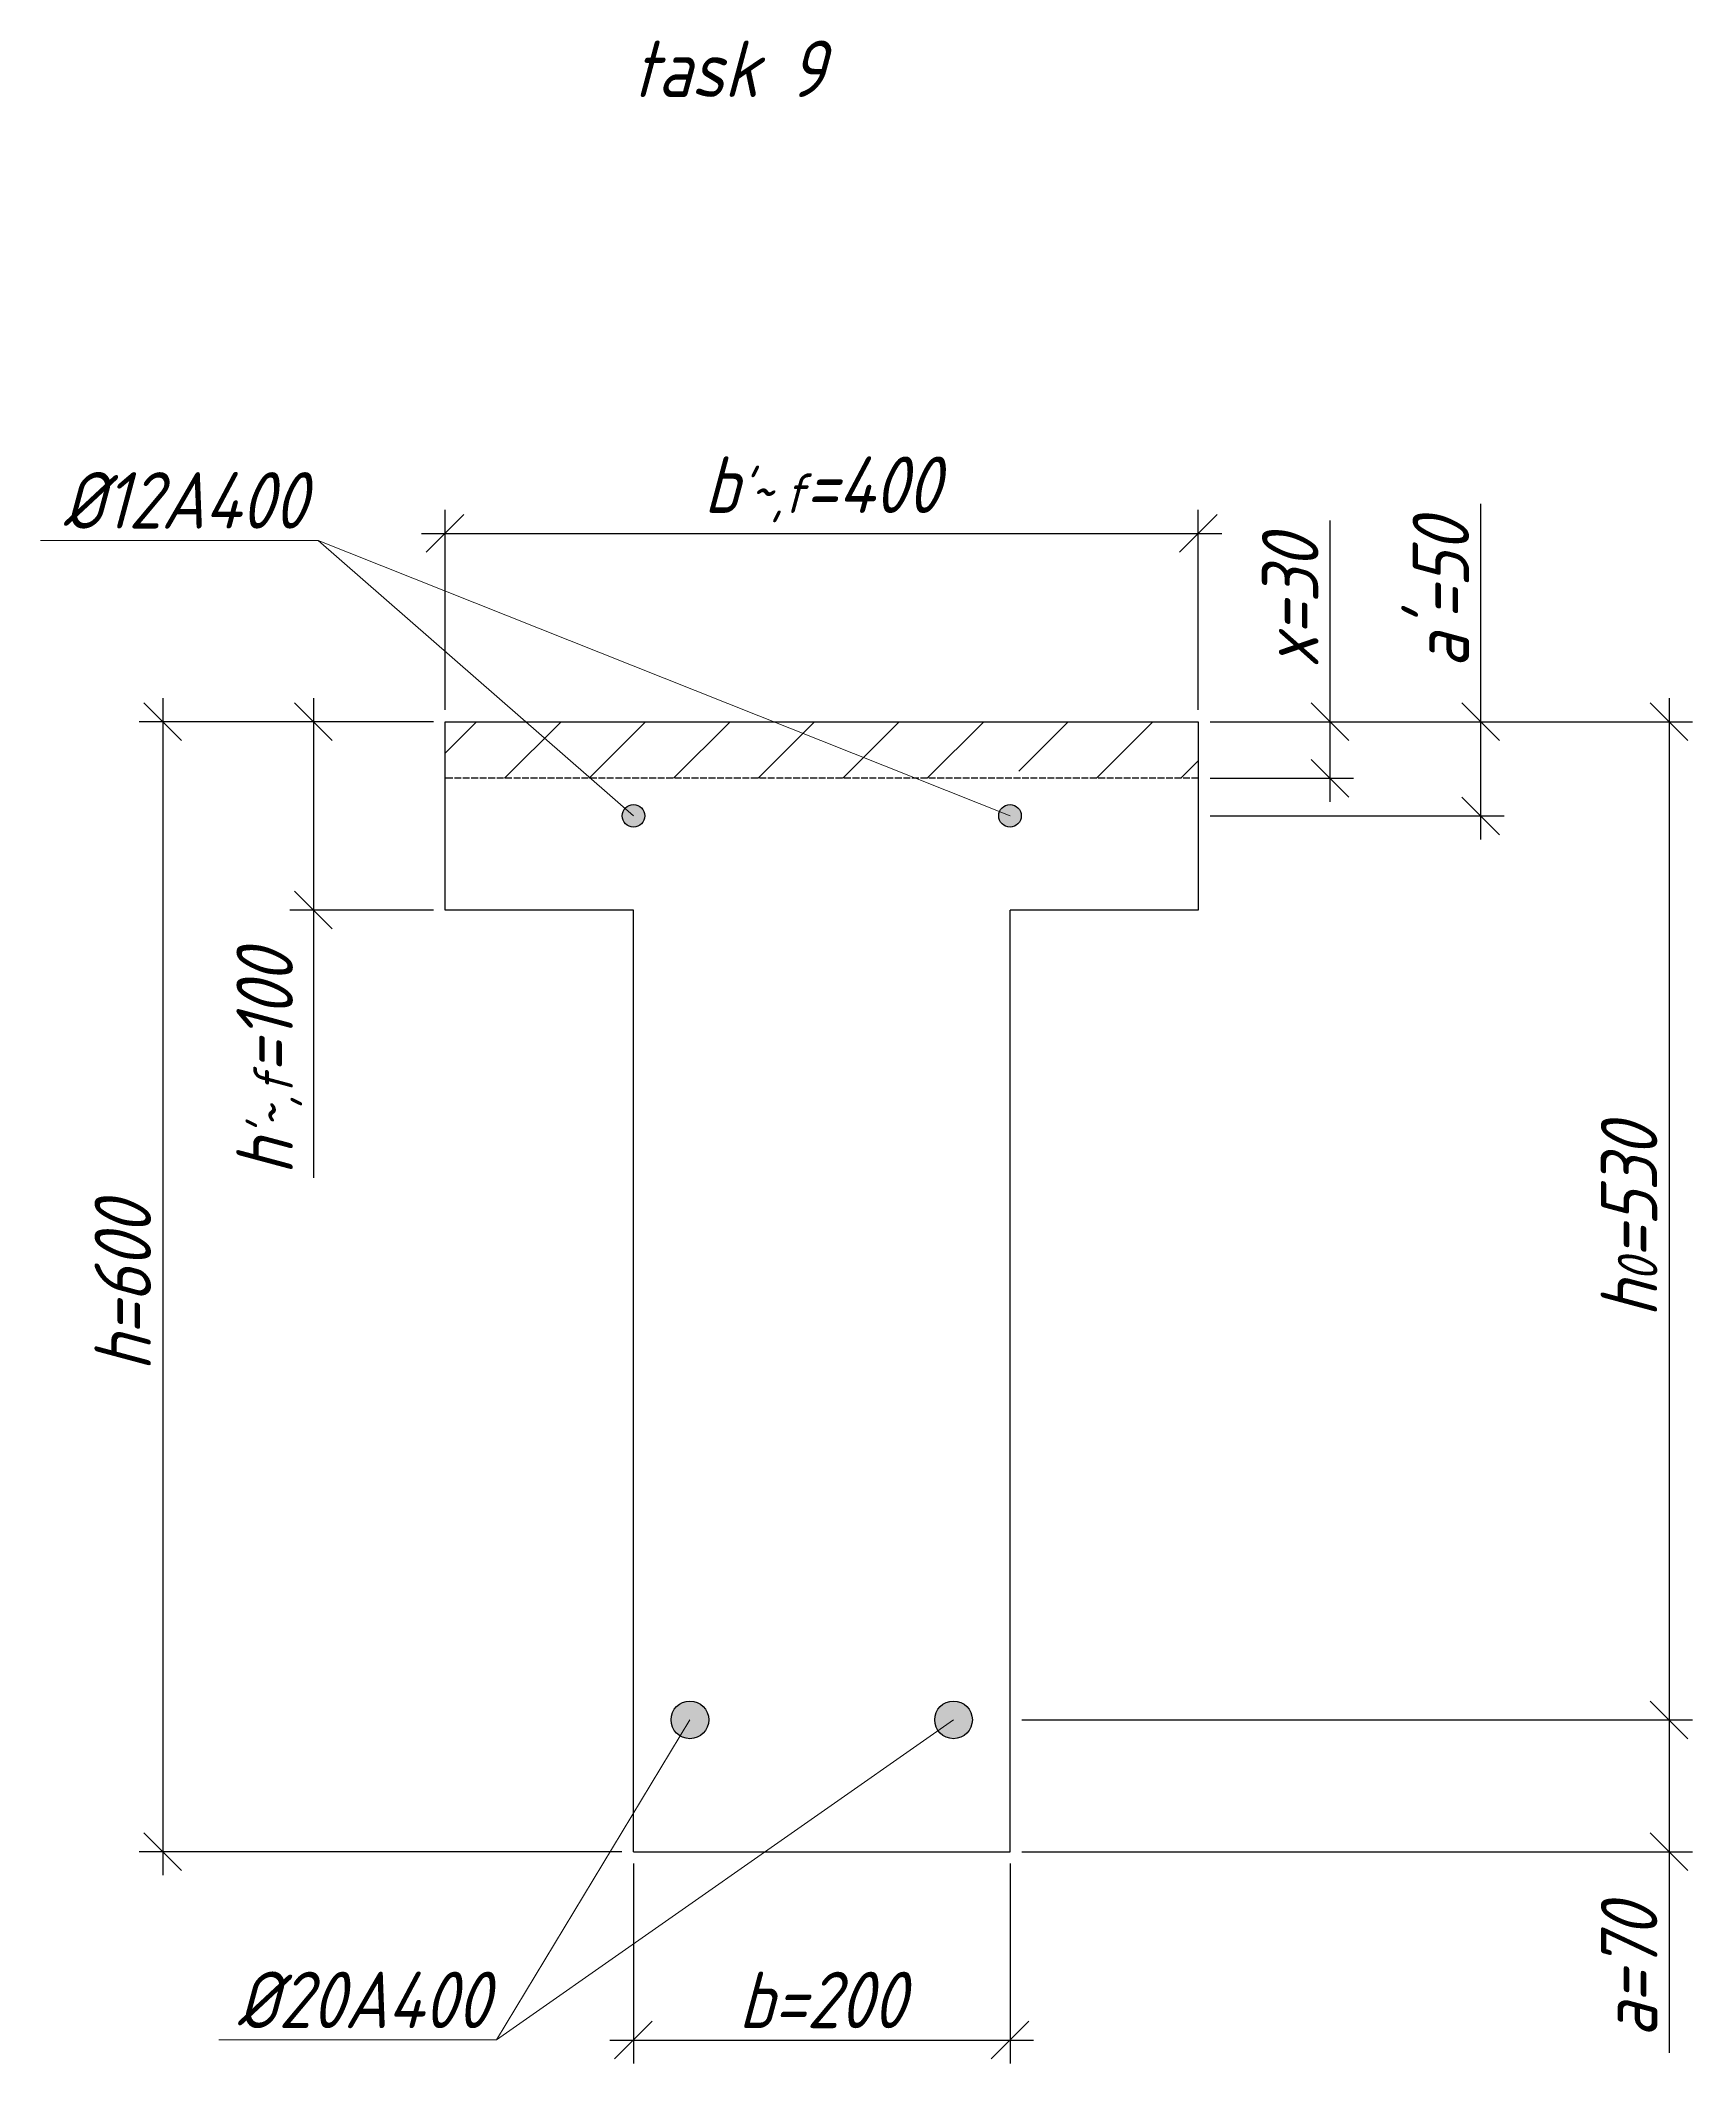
# Model space of a CAD drawing. Header units: millimetres. Extents: x -180 to 58926, y -10791 to 13515.
# Drawn here: x 8040 to 8918, y 196 to 1270 of the extents above; entities that cross this region are included whole.
import ezdxf

# ---------------------------------------------------------------- set-up
doc = ezdxf.new("R2010")
doc.units = ezdxf.units.MM
doc.linetypes.add('ACAD_ISO02W100', pattern=[15, 12, -3])
for name, color, linetype, lineweight in [('basic', 95, 'Continuous', 30), ('hatch', 117, 'ACAD_ISO02W100', 25), ('hatching', 225, 'Continuous', 20), ('size', 45, 'Continuous', 20), ('text', 13, 'Continuous', 20), ('thin', 153, 'Continuous', 18)]:
    doc.layers.add(name, color=color, linetype=linetype, lineweight=lineweight)
doc.styles.add('Structures', font='isocpeur.ttf', dxfattribs={"width": 0.85, "oblique": 15})
doc.dimstyles.new('Structures', dxfattribs={"dimtxt": 3, "dimasz": 2, "dimexe": 1.25, "dimexo": 0.625, "dimtad": 1, "dimtxsty": 'Structures', "dimblk": 'OBLIQUE', "dimcen": 2.5, "dimdle": 1.25, "dimadec": 0, "dimazin": 0, "dimtfac": 1, "dimtmove": 0, "dimatfit": 3, "dimfxl": 1, "dimarcsym": 0})

# ---------------------------------------------------------------- blocks, each defined once
blk = doc.blocks.new('_Oblique')
at = {"color": 0, "linetype": 'ByBlock', "lineweight": -2}
blk.add_line((-0.5, -0.5), (0.5, 0.5), dxfattribs=at)
blk = doc.blocks.new('*D62')
at = {"layer": 'Defpoints', "color": 0, "transparency": 16777216}
for p in [(8655.4, 1008.2), (8255.4, 908.2), (8655.4, 908.2)]:
    blk.add_point(p, dxfattribs=at)
at = {"layer": 'size', "color": 0, "lineweight": -2, "transparency": 16777216}
for p, q in [((8255.4, 914.5), (8255.4, 1020.7)), ((8655.4, 914.5), (8655.4, 1020.7)), ((8242.9, 1008.2), (8667.9, 1008.2))]:
    blk.add_line(p, q, dxfattribs=at)
at = {"layer": 'size', "color": 0, "lineweight": -2, "transparency": 16777216, "xscale": 20, "yscale": 20, "zscale": 20, "rotation": 180}
blk.add_blockref('_Oblique', (8255.4, 1008.2), dxfattribs=at)
at = {"layer": 'size', "color": 0, "lineweight": -2, "transparency": 16777216, "xscale": 20, "yscale": 20, "zscale": 20}
blk.add_blockref('_Oblique', (8655.4, 1008.2), dxfattribs=at)
at = {"layer": 'size', "color": 0, "transparency": 16777216, "insert": (8455.4, 1031.6), "char_height": 30, "attachment_point": 5, "style": 'Structures'}
blk.add_mtext("b{\\H0.7x;\\S'~,f;}=400", dxfattribs=at)
blk = doc.blocks.new('*D63')
at = {"layer": 'Defpoints', "color": 0, "transparency": 16777216}
for p in [(8355.4, 308.2), (8555.4, 308.2), (8555.4, 208.2)]:
    blk.add_point(p, dxfattribs=at)
at = {"layer": 'size', "color": 0, "lineweight": -2, "transparency": 16777216}
for p, q in [((8355.4, 302), (8355.4, 195.7)), ((8555.4, 302), (8555.4, 195.7)), ((8342.9, 208.2), (8567.9, 208.2))]:
    blk.add_line(p, q, dxfattribs=at)
at = {"layer": 'size', "color": 0, "lineweight": -2, "transparency": 16777216, "xscale": 20, "yscale": 20, "zscale": 20, "rotation": 180}
blk.add_blockref('_Oblique', (8355.4, 208.2), dxfattribs=at)
at = {"layer": 'size', "color": 0, "lineweight": -2, "transparency": 16777216, "xscale": 20, "yscale": 20, "zscale": 20}
blk.add_blockref('_Oblique', (8555.4, 208.2), dxfattribs=at)
at = {"layer": 'size', "color": 0, "transparency": 16777216, "insert": (8455.4, 229.5), "char_height": 30, "attachment_point": 5, "style": 'Structures'}
blk.add_mtext('b=200', dxfattribs=at)
blk = doc.blocks.new('*D64')
at = {"layer": 'Defpoints', "color": 0, "transparency": 16777216}
for p in [(8255.4, 908.2), (8185.4, 808.2), (8255.4, 808.2)]:
    blk.add_point(p, dxfattribs=at)
at = {"layer": 'size', "color": 0, "lineweight": -2, "transparency": 16777216}
for p, q in [((8185.4, 920.7), (8185.4, 808.2)), ((8249.2, 908.2), (8172.9, 908.2)), ((8249.2, 808.2), (8172.9, 808.2)), ((8185.4, 808.2), (8185.4, 666.1))]:
    blk.add_line(p, q, dxfattribs=at)
at = {"layer": 'size', "color": 0, "lineweight": -2, "transparency": 16777216, "xscale": 20, "yscale": 20, "zscale": 20}
for p, rotation in [((8185.4, 908.2), 90), ((8185.4, 808.2), 270)]:
    blk.add_blockref('_Oblique', p, dxfattribs=dict(at, rotation=rotation))
at = {"layer": 'size', "color": 0, "transparency": 16777216, "insert": (8162, 727.1), "char_height": 30, "attachment_point": 5, "rotation": 90, "style": 'Structures'}
blk.add_mtext("h{\\H0.7x;\\S'~,f;}=100", dxfattribs=at)
blk = doc.blocks.new('*D65')
at = {"layer": 'Defpoints', "color": 0, "transparency": 16777216}
for p in [(8255.4, 908.2), (8105.4, 308.2), (8355.4, 308.2)]:
    blk.add_point(p, dxfattribs=at)
at = {"layer": 'size', "color": 0, "lineweight": -2, "transparency": 16777216}
for p, q in [((8105.4, 920.7), (8105.4, 295.7)), ((8249.2, 908.2), (8092.9, 908.2)), ((8349.2, 308.2), (8092.9, 308.2))]:
    blk.add_line(p, q, dxfattribs=at)
at = {"layer": 'size', "color": 0, "lineweight": -2, "transparency": 16777216, "xscale": 20, "yscale": 20, "zscale": 20}
for p, rotation in [((8105.4, 908.2), 90), ((8105.4, 308.2), 270)]:
    blk.add_blockref('_Oblique', p, dxfattribs=dict(at, rotation=rotation))
at = {"layer": 'size', "color": 0, "transparency": 16777216, "insert": (8084.2, 608.2), "char_height": 30, "attachment_point": 5, "rotation": 90, "style": 'Structures'}
blk.add_mtext('h=600', dxfattribs=at)
blk = doc.blocks.new('*D66')
at = {"layer": 'Defpoints', "color": 0, "transparency": 16777216}
for p in [(8655.4, 908.2), (8805.4, 908.2), (8655.4, 858.2)]:
    blk.add_point(p, dxfattribs=at)
at = {"layer": 'size', "color": 0, "lineweight": -2, "transparency": 16777216}
for p, q in [((8805.4, 908.2), (8805.4, 1024)), ((8661.7, 908.2), (8817.9, 908.2)), ((8805.4, 845.7), (8805.4, 908.2)), ((8661.7, 858.2), (8817.9, 858.2))]:
    blk.add_line(p, q, dxfattribs=at)
at = {"layer": 'size', "color": 0, "lineweight": -2, "transparency": 16777216, "xscale": 20, "yscale": 20, "zscale": 20}
for p, rotation in [((8805.4, 908.2), 90), ((8805.4, 858.2), 270)]:
    blk.add_blockref('_Oblique', p, dxfattribs=dict(at, rotation=rotation))
at = {"layer": 'size', "color": 0, "transparency": 16777216, "insert": (8784.2, 976.1), "char_height": 30, "attachment_point": 5, "rotation": 90, "style": 'Structures'}
blk.add_mtext("a'=50", dxfattribs=at)
blk = doc.blocks.new('*D67')
at = {"layer": 'Defpoints', "color": 0, "transparency": 16777216}
for p in [(8655.4, 908.2), (8555.4, 378.2), (8905.4, 378.2)]:
    blk.add_point(p, dxfattribs=at)
at = {"layer": 'size', "color": 0, "lineweight": -2, "transparency": 16777216}
for p, q in [((8905.4, 920.7), (8905.4, 365.7)), ((8661.7, 908.2), (8917.9, 908.2)), ((8561.7, 378.2), (8917.9, 378.2))]:
    blk.add_line(p, q, dxfattribs=at)
at = {"layer": 'size', "color": 0, "lineweight": -2, "transparency": 16777216, "xscale": 20, "yscale": 20, "zscale": 20}
for p, rotation in [((8905.4, 908.2), 90), ((8905.4, 378.2), 270)]:
    blk.add_blockref('_Oblique', p, dxfattribs=dict(at, rotation=rotation))
at = {"layer": 'size', "color": 0, "transparency": 16777216, "insert": (8884.2, 643.2), "char_height": 30, "attachment_point": 5, "rotation": 90, "style": 'Structures'}
blk.add_mtext('h{\\H0.7x;\\S^ 0;}=530', dxfattribs=at)
blk = doc.blocks.new('*D68')
at = {"layer": 'Defpoints', "color": 0, "transparency": 16777216}
for p in [(8555.4, 378.2), (8555.4, 308.2), (8905.4, 308.2)]:
    blk.add_point(p, dxfattribs=at)
at = {"layer": 'size', "color": 0, "lineweight": -2, "transparency": 16777216}
for p, q in [((8905.4, 390.7), (8905.4, 308.2)), ((8561.7, 378.2), (8917.9, 378.2)), ((8561.7, 308.2), (8917.9, 308.2)), ((8905.4, 308.2), (8905.4, 201.4))]:
    blk.add_line(p, q, dxfattribs=at)
at = {"layer": 'size', "color": 0, "lineweight": -2, "transparency": 16777216, "xscale": 20, "yscale": 20, "zscale": 20}
for p, rotation in [((8905.4, 378.2), 90), ((8905.4, 308.2), 270)]:
    blk.add_blockref('_Oblique', p, dxfattribs=dict(at, rotation=rotation))
at = {"layer": 'size', "color": 0, "transparency": 16777216, "insert": (8884.2, 244.8), "char_height": 30, "attachment_point": 5, "rotation": 90, "style": 'Structures'}
blk.add_mtext('a=70', dxfattribs=at)
blk = doc.blocks.new('*D69')
at = {"layer": 'Defpoints', "color": 0, "transparency": 16777216}
for p in [(8655.4, 908.2), (8725.4, 908.2), (8655.4, 878.2)]:
    blk.add_point(p, dxfattribs=at)
at = {"layer": 'size', "color": 0, "lineweight": -2, "transparency": 16777216}
for p, q in [((8725.4, 908.2), (8725.4, 1015.1)), ((8661.7, 908.2), (8737.9, 908.2)), ((8725.4, 865.7), (8725.4, 908.2)), ((8661.7, 878.2), (8737.9, 878.2))]:
    blk.add_line(p, q, dxfattribs=at)
at = {"layer": 'size', "color": 0, "lineweight": -2, "transparency": 16777216, "xscale": 20, "yscale": 20, "zscale": 20}
for p, rotation in [((8725.4, 908.2), 90), ((8725.4, 878.2), 270)]:
    blk.add_blockref('_Oblique', p, dxfattribs=dict(at, rotation=rotation))
at = {"layer": 'size', "color": 0, "transparency": 16777216, "insert": (8704.2, 971.7), "char_height": 30, "attachment_point": 5, "rotation": 90, "style": 'Structures'}
blk.add_mtext('x=30', dxfattribs=at)

msp = doc.modelspace()

# ---------------------------------------------------------------- hatches: boundary and pattern name
at = {"layer": 'basic'}
h = msp.add_hatch(color=256, dxfattribs=at)
h.dxf.hatch_style = 1
h.paths.add_polyline_path([(8361.401, 858.237, 1), (8349.401, 858.237, 1)])
h.paths.add_polyline_path([(8561.401, 858.237, 1), (8549.401, 858.237, 1)])
h = msp.add_hatch(color=256, dxfattribs=at)
h.dxf.hatch_style = 1
h.paths.add_polyline_path([(8375.401, 378.237, 1), (8395.401, 378.237, 1)])
h.paths.add_polyline_path([(8515.401, 378.237, 1), (8535.401, 378.237, 1)])
at = {"layer": 'hatching'}
h = msp.add_hatch(dxfattribs=at)
h.set_pattern_fill('ANSI31', color=256, scale=10)
h.paths.add_polyline_path([(8655.401, 908.237), (8255.401, 908.237), (8255.401, 878.237), (8349.401, 878.237, -1), (8361.401, 878.237), (8549.401, 878.237, -1), (8561.401, 878.237), (8655.401, 878.237)])

# ---------------------------------------------------------------- linework, layer by layer
at = {"layer": 'basic'}
for p, q in [((8255.401, 908.237), (8655.401, 908.237)), ((8255.401, 808.237), (8255.401, 908.237)), ((8655.401, 908.237), (8655.401, 808.237)), ((8355.401, 808.237), (8255.401, 808.237)), ((8355.401, 308.237), (8355.401, 808.237)), ((8655.401, 808.237), (8555.401, 808.237)), ((8555.401, 308.237), (8555.401, 808.237)), ((8355.401, 308.237), (8555.401, 308.237))]:
    msp.add_line(p, q, dxfattribs=at)
for centre, radius in [((8355.401, 858.237), 6), ((8555.401, 858.237), 6), ((8385.401, 378.237), 10), ((8525.401, 378.237), 10)]:
    msp.add_circle(centre, radius, dxfattribs=at)
at = {"layer": 'hatch', "ltscale": 0.3}
msp.add_line((8655.401, 878.237), (8255.401, 878.237), dxfattribs=at)
at = {"layer": 'thin'}
for p, q in [((8187.901, 1004.487), (8040.465, 1004.487)), ((8355.401, 858.237), (8187.901, 1004.487)), ((8187.901, 1004.487), (8555.401, 858.237)), ((8282.692, 208.237), (8385.401, 378.237)), ((8282.692, 208.237), (8525.401, 378.237)), ((8282.692, 208.237), (8135.257, 208.237))]:
    msp.add_line(p, q, dxfattribs=at)

# ---------------------------------------------------------------- texts
at = {"layer": 'text', "char_height": 30, "width": 137.52879, "attachment_point": 5, "style": 'Structures'}
for s, insert in [('task 9', (8405.977, 1254.958)), ('%%C12A400', (8116.969, 1025.749)), ('%%C20A400', (8211.761, 229.499))]:
    msp.add_mtext(s, dxfattribs=dict(at, insert=insert))

# ---------------------------------------------------------------- dimensions: what is measured, and where the dimension line sits
at = {"layer": 'size'}
for base, p1, p2, text, picture, middle in [((8655.401, 1008.237), (8255.401, 908.237), (8655.401, 908.237), "b{\\H0.7x;\\S'~,f;}=<>", '*D62', (8455.401, 1031.637)), ((8555.401, 208.237), (8355.401, 308.237), (8555.401, 308.237), 'b=<>', '*D63', (8455.401, 229.487))]:
    dim = msp.add_linear_dim(base=base, p1=p1, p2=p2, text=text, dimstyle='Structures', dxfattribs=at)
    dim.commit()
    dim.dimension.update_dxf_attribs({"geometry": picture, "text_midpoint": middle})
for base, p1, p2, text, picture, middle in [((8805.401, 908.237), (8655.401, 858.237), (8655.401, 908.237), "a'=<>", '*D66', (8784.151, 976.118)), ((8725.401, 908.237), (8655.401, 878.237), (8655.401, 908.237), 'x=<>', '*D69', (8704.151, 971.656)), ((8105.401, 308.237), (8255.401, 908.237), (8355.401, 308.237), 'h=<>', '*D65', (8084.151, 608.237)), ((8185.401, 808.237), (8255.401, 908.237), (8255.401, 808.237), "h{\\H0.7x;\\S'~,f;}=<>", '*D64', (8162.001, 727.147)), ((8905.401, 378.237), (8655.401, 908.237), (8555.401, 378.237), 'h{\\H0.7x;\\S^ 0;}=<>', '*D67', (8884.151, 643.237)), ((8905.401, 308.237), (8555.401, 378.237), (8555.401, 308.237), 'a=<>', '*D68', (8884.151, 244.817))]:
    dim = msp.add_linear_dim(base=base, p1=p1, p2=p2, angle=90, text=text, dimstyle='Structures', dxfattribs=at)
    dim.commit()
    dim.dimension.update_dxf_attribs({"geometry": picture, "text_midpoint": middle})

doc.saveas('drawing.dxf')
